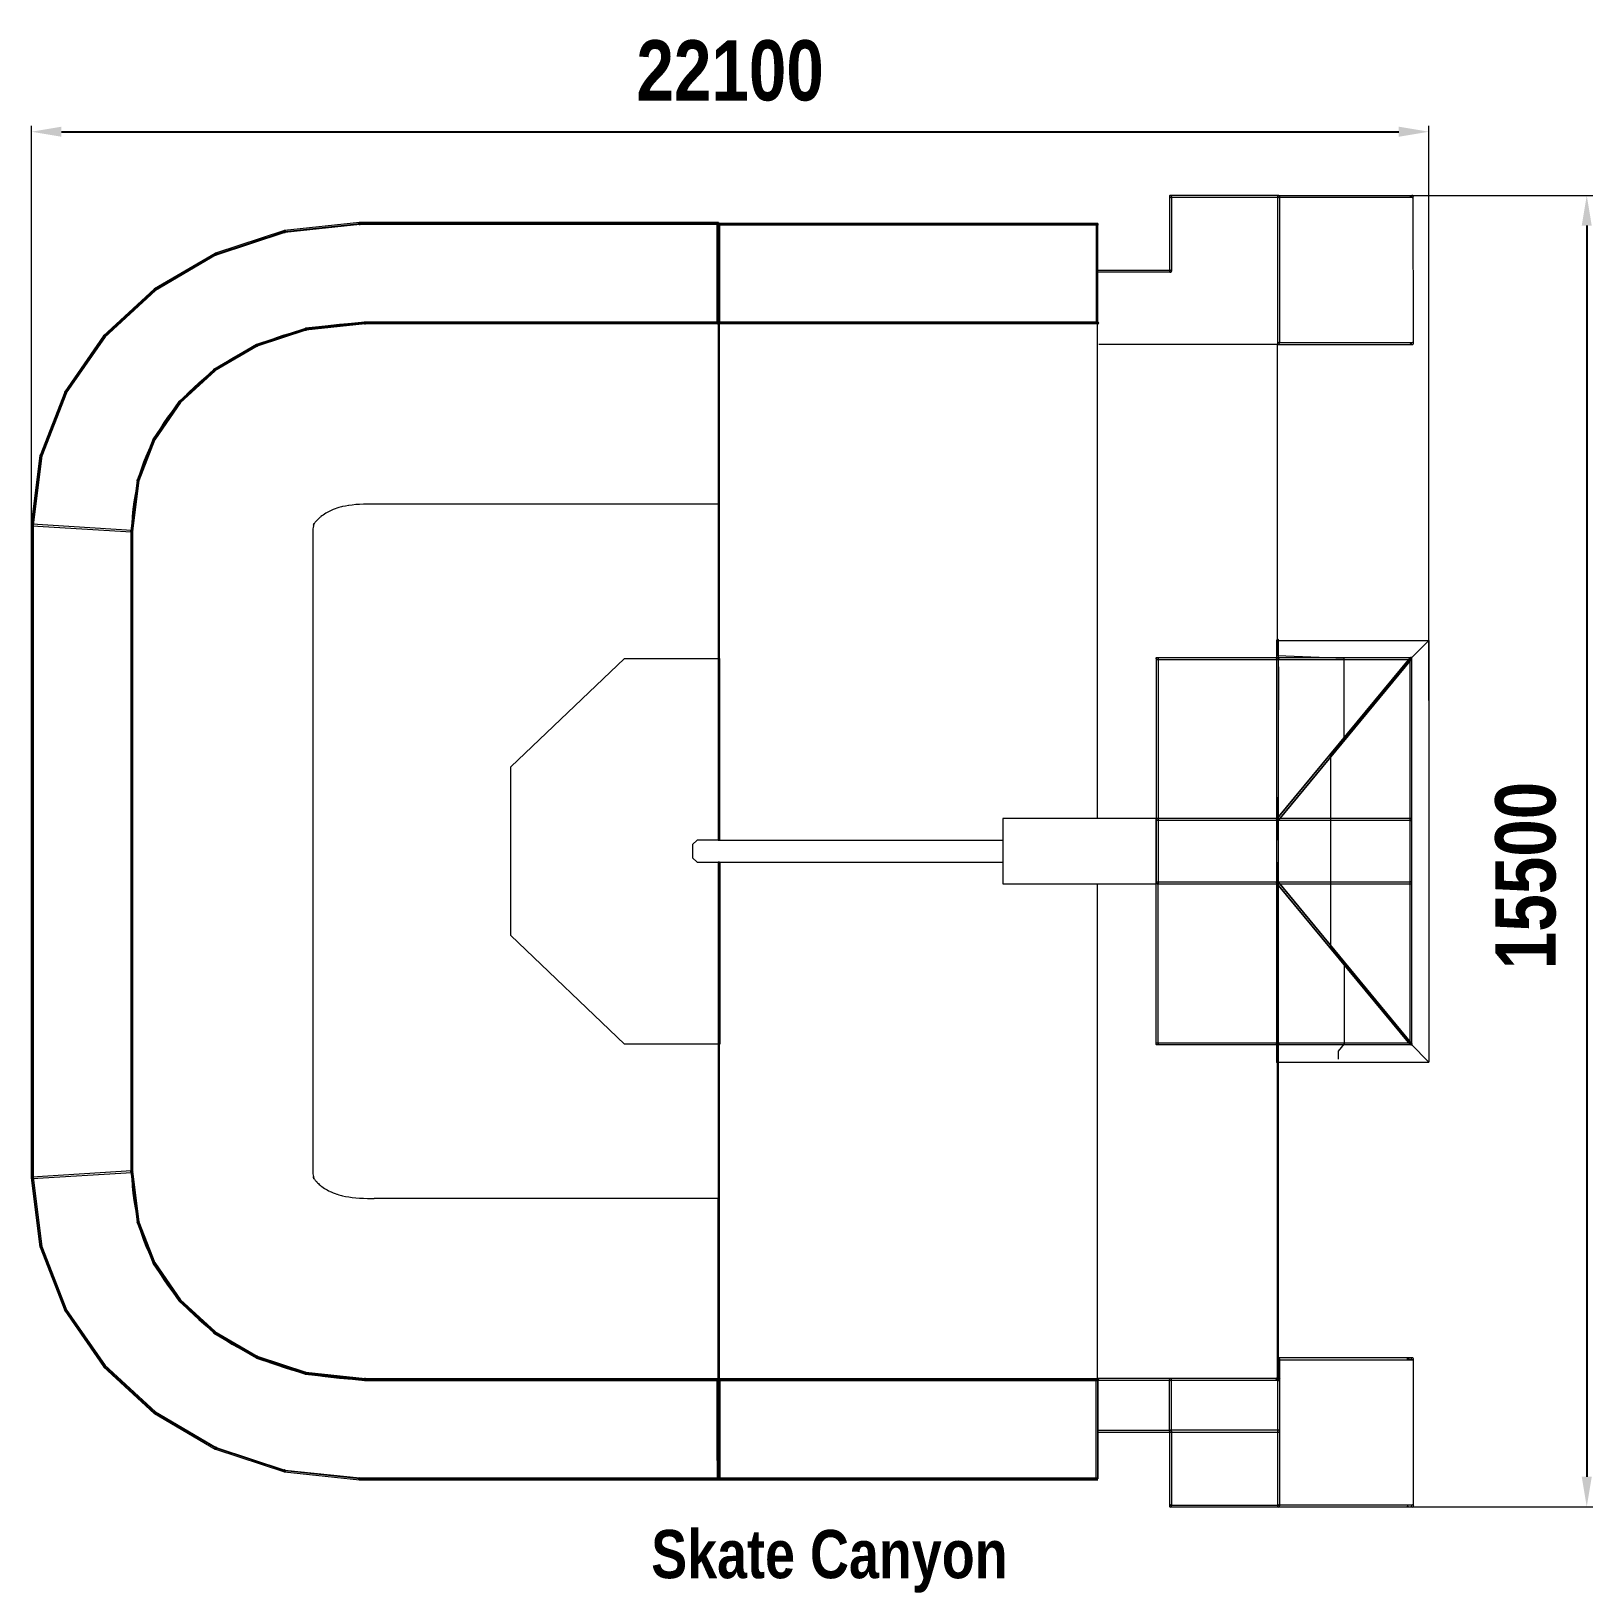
# Model space of a CAD drawing. Header units: millimetres. Extents: x 130486 to 156388, y -3333 to 22565.
import ezdxf

# ---------------------------------------------------------------- set-up
doc = ezdxf.new("R2010")
doc.units = ezdxf.units.MM
doc.layers.add('DiKom', color=7, linetype='Continuous')
doc.styles.add('style1', font='arialbd.ttf', dxfattribs={"width": 0.8})
doc.dimstyles.new('1-50', dxfattribs={"dimtxt": 600, "dimasz": 300, "dimexe": 100, "dimexo": 0, "dimgap": 300, "dimtad": 1, "dimtxsty": 'style1', "dimcen": 200, "dimclrd": 7, "dimclre": 7, "dimclrt": 7, "dimadec": 1, "dimazin": 2, "dimtfac": 1, "dimtmove": 0, "dimatfit": 2, "dimfxl": 1, "dimlwd": 25, "dimlwe": 18, "dimarcsym": 0})

msp = doc.modelspace()

# ---------------------------------------------------------------- texts
at = {"layer": 'DiKom', "insert": (140769.767, -2291.546), "char_height": 800, "width": 10879.02543, "attachment_point": 1, "style": 'style1'}
msp.add_mtext('Skate Canyon', dxfattribs=at)

# ---------------------------------------------------------------- blocks, each defined once
blk = doc.blocks.new('*D8')
at = {"layer": 'Defpoints', "color": 0, "transparency": 16777216}
for p in [(152926, 19841), (152926, -1909), (156288, -1909)]:
    blk.add_point(p, dxfattribs=at)
at = {"layer": 'DiKom', "color": 7, "lineweight": 18, "transparency": 16777216}
for p, q in [((152926, 19841), (156388, 19841)), ((152926, -1909), (156388, -1909))]:
    blk.add_line(p, q, dxfattribs=at)
at = {"layer": 'DiKom', "color": 7, "lineweight": 25, "transparency": 16777216}
blk.add_line((156288, 19341), (156288, -1409), dxfattribs=at)
at = {"layer": 'DiKom', "color": 7, "transparency": 16777216}
for points in [[(156205, 19341), (156371, 19341), (156288, 19841)], [(156205, -1409), (156371, -1409), (156288, -1909)]]:
    blk.add_solid(points, dxfattribs=at)
at = {"layer": 'DiKom', "color": 7, "transparency": 16777216, "insert": (155277, 8564), "char_height": 1000, "attachment_point": 5, "rotation": 90, "style": 'style1'}
blk.add_mtext('15500', dxfattribs=at)
blk = doc.blocks.new('*D9')
at = {"layer": 'Defpoints', "color": 0, "transparency": 16777216}
for p in [(153671, 20898), (153671, 11463), (130488, 10827)]:
    blk.add_point(p, dxfattribs=at)
at = {"layer": 'DiKom', "color": 7, "lineweight": 18, "transparency": 16777216}
for p, q in [((130488, 10827), (130488, 20998)), ((153671, 11463), (153671, 20998))]:
    blk.add_line(p, q, dxfattribs=at)
at = {"layer": 'DiKom', "color": 7, "lineweight": 25, "transparency": 16777216}
blk.add_line((130988, 20898), (153171, 20898), dxfattribs=at)
at = {"layer": 'DiKom', "color": 7, "transparency": 16777216}
for points in [[(130988, 20982), (130988, 20815), (130488, 20898)], [(153171, 20982), (153171, 20815), (153671, 20898)]]:
    blk.add_solid(points, dxfattribs=at)
at = {"layer": 'DiKom', "color": 7, "transparency": 16777216, "insert": (142079, 21909), "char_height": 1000, "attachment_point": 5, "style": 'style1'}
blk.add_mtext('22100', dxfattribs=at)

# ---------------------------------------------------------------- dimensions: what is measured, and where the dimension line sits
at = {"layer": 'DiKom'}
dim = msp.add_linear_dim(base=(153671.219, 20898.263), p1=(130487.517, 10826.502), p2=(153671.219, 11463.378), text='22100', dimstyle='1-50', override={"dimtxt": 1000, "dimasz": 500, "dimgap": 500}, dxfattribs=at)
dim.commit()
dim.dimension.update_dxf_attribs({"geometry": '*D9', "text_midpoint": (142079.368, 20898.263), "dimtype": 160})
dim = msp.add_linear_dim(base=(156288.07, -1909.205), p1=(152925.784, 19840.795), p2=(152925.784, -1909.205), angle=90, text='15500', dimstyle='1-50', override={"dimtxt": 1000, "dimasz": 500, "dimgap": 500}, dxfattribs=at)
dim.commit()
dim.dimension.update_dxf_attribs({"geometry": '*D8', "text_midpoint": (156288.07, 8564.383), "dimtype": 160})

# ---------------------------------------------------------------- linework, layer by layer
at = {"layer": 'DiKom', "color": 7, "linetype": 'Continuous', "lineweight": 15}
for points in [[(149391.424, 19810.379), (149391.425, 19810.38), (149397.642, 19816.599), (149397.643, 19816.6), (149399.919, 19825.094), (149397.643, 19833.587), (149397.642, 19833.587), (149391.425, 19839.806), (149391.424, 19839.806), (149382.929, 19842.083), (149374.436, 19839.806), (149374.434, 19839.806), (149368.216, 19833.587), (149368.216, 19833.587), (149365.94, 19825.094), (149368.216, 19816.6), (149368.216, 19816.599), (149374.434, 19810.38), (149374.436, 19810.379), (149382.929, 19808.104)], [(151182.616, 19810.379), (151182.618, 19810.38), (151188.835, 19816.599), (151188.836, 19816.6), (151191.112, 19825.094), (151188.836, 19833.587), (151188.835, 19833.587), (151182.618, 19839.806), (151182.616, 19839.806), (151174.122, 19842.083), (151165.63, 19839.806), (151165.628, 19839.806), (151159.41, 19833.587), (151159.41, 19833.587), (151157.133, 19825.094), (151159.41, 19816.6), (151159.41, 19816.599), (151165.628, 19810.38), (151165.63, 19810.379), (151174.122, 19808.104)], [(153403.357, 19810.378), (153403.359, 19810.379), (153409.576, 19816.596), (153409.578, 19816.599), (153411.853, 19825.091), (153409.578, 19833.585), (153409.576, 19833.587), (153403.359, 19839.804), (153403.357, 19839.804), (153394.863, 19842.08), (153386.372, 19839.804), (153386.369, 19839.804), (153380.152, 19833.587), (153380.151, 19833.585), (153377.875, 19825.091), (153380.151, 19816.599), (153380.152, 19816.596), (153386.369, 19810.379), (153386.372, 19810.378), (153394.863, 19808.102)], [(135934.122, -1445.138), (134690.435, -1313.119), (134689.66, -1313.036), (133547.529, -937.041), (133546.817, -936.807), (132538.967, -346.947), (132538.34, -346.579), (131697.498, 427.039), (131696.974, 427.522), (131055.859, 1354.792), (131055.459, 1355.37), (130646.538, 2406.842), (130503.044, 3551.099), (130502.954, 3551.813), (130502.969, 14379.02), (130646.463, 15523.276), (130646.553, 15523.99), (131055.473, 16575.462), (131696.591, 17502.733), (131696.991, 17503.312), (132537.835, 18276.931), (132538.357, 18277.413), (133546.209, 18867.273), (133546.836, 18867.641), (134688.967, 19243.633), (134689.679, 19243.868), (135934.144, 19375.97), (141879.037, 19375.97), (141879.037, 17726.976), (136021.347, 17726.973), (135038.819, 17622.646), (135038.204, 17622.581), (134228.874, 17356.077), (134228.366, 17355.911), (133524.592, 16943.939), (133524.152, 16943.682), (132948.527, 16413.984), (132522.4, 15797.601), (132522.132, 15797.217), (132257.538, 15116.931), (132257.372, 15116.506), (132152.021, 14276.482), (132151.958, 14275.958), (132151.943, 3654.87), (132257.289, 2814.857), (132257.357, 2814.333), (132521.966, 2134.015), (132522.13, 2133.591), (132948.625, 1516.799), (132948.893, 1516.414), (133524.138, 987.149), (134227.912, 575.178), (134228.352, 574.922), (135037.684, 308.417), (135038.19, 308.251), (136020.717, 203.924), (136021.33, 203.859), (141879.02, 203.854), (141879.018, -1445.14)], [(134704.985, 19236.5), (134704.985, 19251.242), (134693.466, 19260.427), (134693.458, 19260.433), (134679.095, 19257.152), (134679.087, 19257.151), (134672.695, 19243.875), (134672.69, 19243.868), (134679.082, 19230.593), (134679.087, 19230.585), (134693.454, 19227.307), (134693.461, 19227.306), (134704.98, 19236.494)], [(134697.052, 19258.581), (134689.679, 19260.557), (134682.306, 19258.581), (134681.1, 19258.017), (134675.53, 19252.448), (134674.966, 19251.242), (134672.99, 19243.868), (134674.966, 19236.495), (134675.53, 19235.288), (134681.1, 19229.719), (134682.306, 19229.155), (134689.679, 19227.179), (134697.052, 19229.155), (134698.258, 19229.719), (134703.828, 19235.288), (134704.394, 19236.495), (134706.371, 19243.868), (134704.394, 19251.242), (134703.828, 19252.448), (134698.258, 19258.017)], [(135949.452, 19368.602), (135949.45, 19383.344), (135937.933, 19392.53), (135937.924, 19392.535), (135923.56, 19389.256), (135923.553, 19389.253), (135917.16, 19375.98), (135917.155, 19375.97), (135923.548, 19362.695), (135923.553, 19362.687), (135937.919, 19359.409), (135937.926, 19359.408), (135949.445, 19368.596)], [(135941.52, 19390.685), (135934.144, 19392.66), (135926.771, 19390.685), (135925.566, 19390.12), (135919.995, 19384.55), (135919.432, 19383.344), (135917.455, 19375.97), (135919.432, 19368.598), (135919.995, 19367.391), (135925.566, 19361.821), (135926.771, 19361.257), (135934.144, 19359.281), (135941.52, 19361.257), (135942.725, 19361.821), (135948.293, 19367.391), (135948.859, 19368.598), (135950.836, 19375.97), (135948.859, 19383.344), (135948.293, 19384.55), (135942.725, 19390.12)], [(141886.411, 19390.685), (141879.037, 19392.66), (141871.664, 19390.685), (141870.459, 19390.12), (141864.888, 19384.55), (141864.325, 19383.344), (141862.348, 19375.97), (141864.325, 19368.598), (141864.888, 19367.391), (141870.459, 19361.821), (141871.664, 19361.257), (141879.037, 19359.281), (141886.411, 19361.257), (141887.619, 19361.821), (141893.186, 19367.391), (141893.752, 19368.598), (141895.726, 19375.97), (141893.752, 19383.344), (141893.186, 19384.55), (141887.619, 19390.12)], [(141863.729, 19368.599), (141863.729, 19383.341), (141863.737, 19383.347), (141875.255, 19392.535), (141875.265, 19392.534), (141889.631, 19389.256), (141889.634, 19389.246), (141896.026, 19375.97), (141896.024, 19375.963), (141889.631, 19362.687), (141889.622, 19362.685), (141875.258, 19359.406), (141875.251, 19359.412)], [(141879.045, 19375.285), (148175.859, 19375.267), (148175.859, 19348.426), (141879.045, 19348.439), (141879.045, 19348.577), (141879.045, 19375.485), (148175.859, 19375.468), (148175.859, 19348.223), (141879.045, 19348.241), (141879.045, 19348.36), (141879.045, 19348.509)], [(141907.775, 17727.65), (141907.777, 19375.746), (141907.528, 19375.995), (141906.787, 19376.467), (141905.945, 19376.768), (141905.03, 19376.873), (141883.041, 19376.873), (141882.126, 19376.768), (141881.285, 19376.467), (141880.543, 19375.995), (141880.294, 19375.746), (141880.291, 17727.65), (141880.54, 17727.401), (141881.282, 17726.928), (141882.124, 17726.627), (141883.039, 17726.523), (141905.027, 17726.523), (141905.942, 17726.627), (141906.784, 17726.928), (141907.526, 17727.401)], [(148175.859, 19373.949), (141881.458, 19373.965), (141881.455, 17726.523), (148175.858, 17726.504)], [(148175.823, 17727.631), (148175.825, 19375.73), (148175.576, 19375.979), (148174.833, 19376.451), (148173.993, 19376.751), (148173.076, 19376.857), (148151.089, 19376.857), (148150.174, 19376.751), (148149.332, 19376.451), (148148.591, 19375.979), (148148.342, 19375.73), (148148.339, 17727.631), (148148.588, 17727.383), (148149.331, 17726.912), (148150.172, 17726.609), (148151.087, 17726.504), (148173.075, 17726.504), (148173.99, 17726.609), (148174.832, 17726.912), (148175.574, 17727.383)], [(133562.142, 18860.269), (133562.142, 18875.012), (133550.623, 18884.199), (133550.616, 18884.204), (133536.25, 18880.926), (133536.242, 18880.924), (133529.85, 18867.649), (133529.847, 18867.641), (133536.24, 18854.366), (133536.242, 18854.358), (133550.606, 18851.079), (133550.616, 18851.077), (133562.135, 18860.263)], [(133554.21, 18882.355), (133546.836, 18884.33), (133539.463, 18882.355), (133538.258, 18881.791), (133532.687, 18876.22), (133532.121, 18875.014), (133530.145, 18867.641), (133532.121, 18860.268), (133532.687, 18859.061), (133538.258, 18853.491), (133539.463, 18852.927), (133546.836, 18850.951), (133554.21, 18852.927), (133555.415, 18853.491), (133560.985, 18859.061), (133561.549, 18860.268), (133563.525, 18867.641), (133561.549, 18875.014), (133560.985, 18876.22), (133555.415, 18881.791)], [(149391.424, 18568.786), (149391.426, 18568.786), (149397.643, 18575.005), (149397.644, 18575.006), (149399.919, 18583.5), (149397.644, 18591.993), (149397.643, 18591.994), (149391.426, 18598.213), (149391.424, 18598.214), (149382.93, 18600.489), (149374.437, 18598.214), (149374.434, 18598.213), (149368.218, 18591.994), (149368.218, 18591.993), (149365.941, 18583.5), (149368.218, 18575.006), (149368.218, 18575.005), (149374.434, 18568.786), (149374.437, 18568.786), (149382.93, 18566.509)], [(132553.666, 18270.043), (132553.666, 18284.787), (132542.147, 18293.973), (132542.139, 18293.978), (132527.773, 18290.699), (132527.766, 18290.697), (132521.373, 18277.422), (132521.371, 18277.413), (132527.763, 18264.139), (132527.768, 18264.13), (132542.132, 18260.852), (132542.139, 18260.85), (132553.661, 18270.037)], [(132545.731, 18292.127), (132538.357, 18294.102), (132530.984, 18292.127), (132529.779, 18291.563), (132524.211, 18285.993), (132523.645, 18284.787), (132521.668, 18277.413), (132523.645, 18270.04), (132524.211, 18268.834), (132529.779, 18263.264), (132530.984, 18262.7), (132538.357, 18260.724), (132545.731, 18262.7), (132546.936, 18263.264), (132552.509, 18268.834), (132553.073, 18270.04), (132555.047, 18277.413), (132553.073, 18284.787), (132552.509, 18285.993), (132546.936, 18291.563)], [(135045.578, 17637.295), (135038.204, 17639.27), (135030.831, 17637.295), (135029.625, 17636.731), (135024.058, 17631.16), (135023.491, 17629.954), (135021.515, 17622.581), (135023.491, 17615.208), (135024.058, 17614.001), (135029.625, 17608.431), (135030.831, 17607.867), (135038.204, 17605.892), (135045.578, 17607.867), (135046.783, 17608.431), (135052.353, 17614.001), (135052.917, 17615.208), (135054.893, 17622.581), (135052.917, 17629.954), (135052.353, 17631.16), (135046.783, 17636.731)], [(135022.896, 17615.209), (135022.896, 17629.952), (135022.906, 17629.958), (135034.422, 17639.144), (135034.432, 17639.142), (135048.798, 17635.864), (135048.801, 17635.855), (135055.196, 17622.581), (135055.191, 17622.572), (135048.796, 17609.297), (135048.789, 17609.295), (135034.422, 17606.017), (135034.417, 17606.022)], [(136028.72, 17741.687), (136021.347, 17743.662), (136013.974, 17741.687), (136012.768, 17741.122), (136007.198, 17735.553), (136006.632, 17734.346), (136004.655, 17726.973), (136006.632, 17719.6), (136007.198, 17718.393), (136012.768, 17712.824), (136013.974, 17712.259), (136021.347, 17710.284), (136028.72, 17712.259), (136029.926, 17712.824), (136035.496, 17718.393), (136036.062, 17719.6), (136038.036, 17726.973), (136036.062, 17734.346), (136035.496, 17735.553), (136029.926, 17741.122)], [(136006.039, 17719.602), (136006.039, 17734.346), (136006.046, 17734.351), (136017.568, 17743.537), (136017.575, 17743.535), (136031.939, 17740.256), (136031.944, 17740.248), (136038.336, 17726.973), (136038.331, 17726.965), (136031.939, 17713.689), (136031.931, 17713.687), (136017.568, 17710.409), (136017.558, 17710.415)], [(141894.345, 17719.604), (141894.345, 17734.347), (141882.827, 17743.534), (141882.819, 17743.54), (141868.455, 17740.261), (141868.446, 17740.259), (141862.053, 17726.985), (141862.048, 17726.976), (141868.441, 17713.702), (141868.446, 17713.693), (141882.809, 17710.414), (141882.817, 17710.412), (141894.338, 17719.599)], [(141886.411, 17741.69), (141879.037, 17743.665), (141871.664, 17741.69), (141870.459, 17741.126), (141864.888, 17735.556), (141864.325, 17734.35), (141862.348, 17726.976), (141864.325, 17719.604), (141864.888, 17718.397), (141870.459, 17712.827), (141871.664, 17712.263), (141879.037, 17710.287), (141886.411, 17712.263), (141887.616, 17712.827), (141893.186, 17718.397), (141893.752, 17719.604), (141895.726, 17726.976), (141893.752, 17734.35), (141893.186, 17735.556), (141887.616, 17741.126)], [(141905.076, 17726.385), (141905.059, 17726.387), (141883.071, 17726.387), (141883.053, 17726.385), (141883.044, 9148.833), (141883.063, 9148.83), (141905.049, 9148.83), (141905.066, 9148.833)], [(148192.943, 17726.376), (148190.667, 17734.871), (148184.448, 17741.09), (148175.954, 17743.365), (148167.459, 17741.089), (148161.24, 17734.87), (148158.965, 17726.376), (148161.24, 17717.882), (148167.459, 17711.663), (148175.954, 17709.386), (148184.448, 17711.662), (148190.667, 17717.882)], [(131712.294, 17495.94), (131712.294, 17510.683), (131700.778, 17519.869), (131700.768, 17519.874), (131686.404, 17516.596), (131686.397, 17516.594), (131680.004, 17503.32), (131679.999, 17503.312), (131686.392, 17490.038), (131686.397, 17490.029), (131700.761, 17486.75), (131700.768, 17486.748), (131712.289, 17495.934)], [(131704.364, 17518.025), (131696.991, 17520.001), (131689.615, 17518.025), (131688.41, 17517.461), (131682.839, 17511.891), (131682.276, 17510.684), (131680.302, 17503.312), (131682.276, 17495.938), (131682.839, 17494.732), (131688.41, 17489.162), (131689.615, 17488.598), (131696.991, 17486.623), (131704.364, 17488.598), (131705.57, 17489.162), (131711.138, 17494.732), (131711.704, 17495.938), (131713.68, 17503.312), (131711.704, 17510.684), (131711.138, 17511.891), (131705.57, 17517.461)], [(134235.742, 17370.624), (134228.366, 17372.6), (134220.993, 17370.624), (134219.788, 17370.06), (134214.22, 17364.49), (134213.654, 17363.283), (134211.677, 17355.911), (134213.654, 17348.537), (134214.22, 17347.331), (134219.788, 17341.761), (134220.993, 17341.197), (134228.366, 17339.222), (134235.742, 17341.197), (134236.947, 17341.761), (134242.518, 17347.331), (134243.081, 17348.537), (134245.058, 17355.911), (134243.081, 17363.283), (134242.518, 17364.49), (134236.947, 17370.06)], [(134213.061, 17348.54), (134213.061, 17363.283), (134213.068, 17363.288), (134224.589, 17372.475), (134224.597, 17372.473), (134238.96, 17369.194), (134238.965, 17369.185), (134245.358, 17355.911), (134245.353, 17355.902), (134238.96, 17342.628), (134238.951, 17342.626), (134224.587, 17339.347), (134224.58, 17339.353)], [(151182.618, 17369.65), (151182.621, 17369.651), (151188.838, 17375.869), (151188.839, 17375.87), (151191.114, 17384.364), (151188.839, 17392.858), (151188.838, 17392.859), (151182.621, 17399.076), (151182.618, 17399.077), (151174.125, 17401.353), (151165.632, 17399.077), (151165.629, 17399.076), (151159.412, 17392.859), (151159.411, 17392.858), (151157.136, 17384.364), (151159.411, 17375.87), (151159.412, 17375.869), (151165.629, 17369.651), (151165.632, 17369.65), (151174.125, 17367.375)], [(153403.359, 17369.648), (153403.362, 17369.649), (153409.578, 17375.867), (153409.578, 17375.869), (153411.855, 17384.362), (153409.578, 17392.855), (153409.578, 17392.857), (153403.362, 17399.075), (153403.359, 17399.076), (153394.866, 17401.35), (153386.372, 17399.076), (153386.37, 17399.075), (153380.153, 17392.857), (153380.152, 17392.855), (153377.877, 17384.362), (153380.152, 17375.869), (153380.153, 17375.867), (153386.37, 17369.649), (153386.372, 17369.648), (153394.866, 17367.373)], [(133531.526, 16958.395), (133524.152, 16960.371), (133516.779, 16958.395), (133515.574, 16957.831), (133510.006, 16952.261), (133509.44, 16951.055), (133507.463, 16943.682), (133509.44, 16936.308), (133510.006, 16935.102), (133515.574, 16929.532), (133516.779, 16928.968), (133524.152, 16926.993), (133531.526, 16928.968), (133532.731, 16929.532), (133538.302, 16935.102), (133538.865, 16936.308), (133540.841, 16943.682), (133538.865, 16951.055), (133538.302, 16952.261), (133532.731, 16957.831)], [(133508.844, 16936.308), (133508.844, 16951.052), (133508.852, 16951.058), (133520.371, 16960.246), (133520.38, 16960.244), (133534.747, 16956.965), (133534.749, 16956.956), (133541.144, 16943.682), (133541.139, 16943.673), (133534.747, 16930.399), (133534.739, 16930.397), (133520.375, 16927.117), (133520.366, 16927.122)], [(131070.781, 16568.089), (131070.781, 16582.833), (131059.26, 16592.02), (131059.255, 16592.026), (131044.889, 16588.746), (131044.879, 16588.744), (131038.487, 16575.47), (131038.484, 16575.462), (131044.877, 16562.187), (131044.879, 16562.179), (131059.245, 16558.899), (131059.255, 16558.898), (131070.776, 16568.084)], [(131062.847, 16590.176), (131055.473, 16592.151), (131048.1, 16590.176), (131046.894, 16589.611), (131041.324, 16584.041), (131040.761, 16582.834), (131038.784, 16575.462), (131040.761, 16568.089), (131041.324, 16566.882), (131046.894, 16561.312), (131048.1, 16560.748), (131055.473, 16558.773), (131062.847, 16560.748), (131064.052, 16561.312), (131069.622, 16566.882), (131070.186, 16568.089), (131072.162, 16575.462), (131070.186, 16582.834), (131069.622, 16584.041), (131064.052, 16589.611)], [(132955.903, 16428.698), (132948.527, 16430.673), (132941.154, 16428.698), (132939.948, 16428.133), (132934.38, 16422.564), (132933.814, 16421.357), (132931.838, 16413.984), (132933.814, 16406.611), (132934.38, 16405.404), (132939.948, 16399.834), (132941.154, 16399.27), (132948.527, 16397.295), (132955.903, 16399.27), (132957.108, 16399.834), (132962.679, 16405.404), (132963.242, 16406.611), (132965.219, 16413.984), (132963.242, 16421.357), (132962.679, 16422.564), (132957.108, 16428.133)], [(132933.222, 16406.613), (132933.222, 16421.356), (132933.229, 16421.361), (132944.748, 16430.548), (132944.755, 16430.546), (132959.121, 16427.267), (132959.126, 16427.259), (132965.519, 16413.984), (132965.514, 16413.976), (132959.121, 16400.701), (132959.111, 16400.699), (132944.748, 16397.421), (132944.74, 16397.426)], [(132529.505, 15811.93), (132522.132, 15813.905), (132514.759, 15811.93), (132513.553, 15811.366), (132507.985, 15805.796), (132507.419, 15804.59), (132505.443, 15797.217), (132507.419, 15789.844), (132507.985, 15788.637), (132513.553, 15783.067), (132514.759, 15782.503), (132522.132, 15780.528), (132529.505, 15782.503), (132530.711, 15783.067), (132536.281, 15788.637), (132536.845, 15789.844), (132538.821, 15797.217), (132536.845, 15804.59), (132536.281, 15805.796), (132530.711, 15811.366)], [(132506.826, 15789.846), (132506.826, 15804.589), (132506.834, 15804.594), (132518.353, 15813.781), (132518.36, 15813.779), (132532.726, 15810.5), (132532.731, 15810.491), (132539.124, 15797.217), (132539.119, 15797.208), (132532.726, 15783.935), (132532.716, 15783.933), (132518.353, 15780.654), (132518.345, 15780.66)], [(130661.861, 15516.619), (130661.856, 15531.353), (130661.856, 15531.362), (130650.34, 15540.549), (130650.33, 15540.554), (130635.966, 15537.275), (130635.959, 15537.273), (130629.566, 15523.999), (130629.561, 15523.99), (130635.956, 15510.716), (130635.959, 15510.707), (130650.325, 15507.429), (130650.335, 15507.427), (130661.851, 15516.614)], [(130653.924, 15538.703), (130646.553, 15540.679), (130639.177, 15538.703), (130637.972, 15538.139), (130632.401, 15532.569), (130631.835, 15531.363), (130629.861, 15523.99), (130631.835, 15516.617), (130632.401, 15515.41), (130637.972, 15509.84), (130639.177, 15509.276), (130646.553, 15507.301), (130653.924, 15509.276), (130655.132, 15509.84), (130660.699, 15515.41), (130661.266, 15516.617), (130663.242, 15523.99), (130661.266, 15531.363), (130660.699, 15532.569), (130655.132, 15538.139)], [(132264.745, 15131.22), (132257.372, 15133.195), (132249.998, 15131.22), (132248.793, 15130.655), (132243.225, 15125.086), (132242.659, 15123.879), (132240.683, 15116.506), (132242.659, 15109.133), (132243.225, 15107.926), (132248.793, 15102.357), (132249.998, 15101.792), (132257.372, 15099.817), (132264.745, 15101.792), (132265.95, 15102.357), (132271.521, 15107.926), (132272.084, 15109.133), (132274.061, 15116.506), (132272.084, 15123.879), (132271.521, 15125.086), (132265.95, 15130.655)], [(132242.064, 15109.135), (132242.064, 15123.877), (132242.073, 15123.883), (132253.59, 15133.069), (132253.6, 15133.067), (132267.966, 15129.789), (132267.968, 15129.781), (132274.363, 15116.506), (132274.358, 15116.498), (132267.966, 15103.223), (132267.956, 15103.221), (132253.59, 15099.943), (132253.585, 15099.948)], [(130518.277, 14371.647), (130518.277, 14386.391), (130506.755, 14395.578), (130506.748, 14395.584), (130492.382, 14392.306), (130492.374, 14392.303), (130485.982, 14379.028), (130485.977, 14379.02), (130492.37, 14365.744), (130492.374, 14365.736), (130506.738, 14362.457), (130506.746, 14362.455), (130518.267, 14371.641)], [(130510.34, 14393.733), (130502.969, 14395.708), (130495.593, 14393.733), (130494.387, 14393.168), (130488.817, 14387.599), (130488.251, 14386.393), (130486.277, 14379.02), (130488.251, 14371.646), (130488.817, 14370.44), (130494.387, 14364.87), (130495.593, 14364.306), (130502.969, 14362.33), (130510.34, 14364.306), (130511.547, 14364.87), (130517.115, 14370.44), (130517.681, 14371.646), (130519.658, 14379.02), (130517.681, 14386.393), (130517.115, 14387.599), (130511.547, 14393.168)], [(132159.331, 14290.671), (132151.958, 14292.646), (132144.582, 14290.671), (132143.376, 14290.106), (132137.806, 14284.537), (132137.242, 14283.331), (132135.268, 14275.958), (132137.242, 14268.584), (132137.806, 14267.378), (132143.376, 14261.808), (132144.582, 14261.244), (132151.958, 14259.268), (132159.331, 14261.244), (132160.536, 14261.808), (132166.104, 14267.378), (132166.67, 14268.584), (132168.647, 14275.958), (132166.67, 14283.331), (132166.104, 14284.537), (132160.536, 14290.106)], [(132136.649, 14268.585), (132136.649, 14283.329), (132136.654, 14283.334), (132148.176, 14292.522), (132148.185, 14292.519), (132162.549, 14289.241), (132162.552, 14289.233), (132168.944, 14275.958), (132168.942, 14275.95), (132162.552, 14262.674), (132162.542, 14262.672), (132148.176, 14259.393), (132148.168, 14259.399)], [(149145.482, 12162.317), (149147.759, 12170.812), (149153.977, 12177.03), (149162.472, 12179.306), (149170.966, 12177.03), (149177.185, 12170.811), (149179.461, 12162.317), (149177.185, 12153.822), (149170.966, 12147.604), (149162.472, 12145.327), (149153.977, 12147.604), (149147.759, 12153.822)], [(151144.263, 12162.317), (151146.539, 12170.812), (151152.757, 12177.03), (151161.252, 12179.307), (151169.748, 12177.03), (151175.966, 12170.812), (151178.241, 12162.317), (151175.966, 12153.822), (151169.748, 12147.604), (151161.252, 12145.327), (151152.757, 12147.604), (151146.539, 12153.822)], [(153381.995, 12149.034), (153388.391, 12162.317), (153381.995, 12175.6), (153367.622, 12178.88), (153356.096, 12169.688), (153356.096, 12154.945), (153367.622, 12145.753)], [(146601.044, 8425.036), (149145.482, 8425.036), (149145.482, 9506.278), (146601.044, 9506.278)], [(149145.482, 9490.577), (149147.759, 9499.072), (149153.977, 9505.29), (149162.472, 9507.566), (149170.966, 9505.29), (149177.184, 9499.071), (149179.461, 9490.577), (149177.184, 9482.083), (149170.966, 9475.864), (149162.472, 9473.587), (149153.977, 9475.863), (149147.759, 9482.082)], [(151144.263, 9490.577), (151146.539, 9499.072), (151152.757, 9505.29), (151161.252, 9507.566), (151169.746, 9505.29), (151175.965, 9499.071), (151178.241, 9490.577), (151175.965, 9482.082), (151169.746, 9475.863), (151161.252, 9473.587), (151152.757, 9475.863), (151146.539, 9482.082)], [(153354.412, 9490.577), (153356.688, 9482.082), (153362.908, 9475.863), (153371.402, 9473.587), (153379.897, 9475.863), (153386.116, 9482.082), (153388.391, 9490.577), (153386.116, 9499.071), (153379.897, 9505.29), (153371.402, 9507.566), (153362.908, 9505.29), (153356.688, 9499.071)], [(141905.032, 205.223), (141905.049, 205.225), (141905.066, 8782.779), (141905.047, 8782.781), (141883.061, 8782.781), (141883.041, 8782.779), (141883.027, 205.225), (141883.046, 205.223)], [(153359.304, 5759.022), (151149.154, 8430.729)], [(153383.499, 5779.038), (151173.349, 8450.744)], [(151144.263, 5769.031), (151146.538, 5777.525), (151152.757, 5783.744), (151161.252, 5786.02), (151169.746, 5783.744), (151175.965, 5777.525), (151178.241, 5769.031), (151175.965, 5760.536), (151169.746, 5754.317), (151161.252, 5752.041), (151152.757, 5754.317), (151146.538, 5760.536)], [(153381.995, 5755.747), (153388.391, 5769.03), (153381.995, 5782.313), (153367.622, 5785.593), (153356.096, 5776.401), (153356.096, 5761.659), (153367.622, 5752.467)], [(132159.316, 3669.583), (132151.943, 3671.559), (132144.569, 3669.583), (132143.364, 3669.019), (132137.796, 3663.45), (132137.23, 3662.243), (132135.254, 3654.87), (132137.23, 3647.497), (132137.796, 3646.29), (132143.364, 3640.72), (132144.569, 3640.156), (132151.943, 3638.181), (132159.316, 3640.156), (132160.522, 3640.72), (132166.094, 3646.29), (132166.658, 3647.497), (132168.632, 3654.87), (132166.658, 3662.243), (132166.094, 3663.45), (132160.522, 3669.019)], [(132136.637, 3647.499), (132136.637, 3662.241), (132136.645, 3662.247), (132148.166, 3671.434), (132148.173, 3671.432), (132162.537, 3668.152), (132162.542, 3668.144), (132168.934, 3654.87), (132168.93, 3654.861), (132162.537, 3641.587), (132162.527, 3641.585), (132148.163, 3638.307), (132148.156, 3638.312)], [(130518.262, 3544.441), (130518.262, 3559.185), (130506.743, 3568.371), (130506.736, 3568.377), (130492.37, 3565.098), (130492.36, 3565.096), (130485.967, 3551.821), (130485.965, 3551.813), (130492.357, 3538.538), (130492.36, 3538.529), (130506.726, 3535.25), (130506.736, 3535.248), (130518.257, 3544.436)], [(130510.327, 3566.526), (130502.954, 3568.502), (130495.58, 3566.526), (130494.375, 3565.962), (130488.807, 3560.392), (130488.241, 3559.186), (130486.265, 3551.813), (130488.241, 3544.44), (130488.807, 3543.233), (130494.375, 3537.663), (130495.58, 3537.099), (130502.954, 3535.124), (130510.327, 3537.099), (130511.533, 3537.663), (130517.103, 3543.233), (130517.667, 3544.44), (130519.643, 3551.813), (130517.667, 3559.186), (130517.103, 3560.392), (130511.533, 3565.962)], [(132264.73, 2829.047), (132257.357, 2831.022), (132249.984, 2829.047), (132248.778, 2828.482), (132243.208, 2822.913), (132242.644, 2821.706), (132240.668, 2814.333), (132242.644, 2806.96), (132243.208, 2805.753), (132248.778, 2800.184), (132249.984, 2799.619), (132257.357, 2797.644), (132264.73, 2799.619), (132265.936, 2800.184), (132271.504, 2805.753), (132272.07, 2806.96), (132274.046, 2814.333), (132272.07, 2821.706), (132271.504, 2822.913), (132265.936, 2828.482)], [(132242.049, 2806.96), (132242.049, 2821.703), (132242.056, 2821.709), (132253.575, 2830.896), (132253.585, 2830.894), (132267.949, 2827.616), (132267.951, 2827.607), (132274.346, 2814.333), (132274.344, 2814.324), (132267.951, 2801.05), (132267.941, 2801.048), (132253.575, 2797.769), (132253.57, 2797.774)], [(130661.846, 2399.47), (130661.846, 2414.215), (130650.325, 2423.402), (130650.318, 2423.407), (130635.951, 2420.128), (130635.944, 2420.126), (130629.551, 2406.851), (130629.547, 2406.842), (130635.939, 2393.568), (130635.944, 2393.559), (130650.31, 2390.28), (130650.318, 2390.278), (130661.836, 2399.465)], [(130653.912, 2421.556), (130646.538, 2423.531), (130639.162, 2421.556), (130637.957, 2420.992), (130632.387, 2415.422), (130631.823, 2414.215), (130629.847, 2406.842), (130631.823, 2399.469), (130632.387, 2398.263), (130637.957, 2392.693), (130639.162, 2392.129), (130646.538, 2390.153), (130653.912, 2392.129), (130655.117, 2392.693), (130660.685, 2398.263), (130661.251, 2399.469), (130663.227, 2406.842), (130661.251, 2414.215), (130660.685, 2415.422), (130655.117, 2420.992)], [(132529.503, 2148.305), (132522.13, 2150.28), (132514.756, 2148.305), (132513.551, 2147.74), (132507.98, 2142.171), (132507.414, 2140.964), (132505.441, 2133.591), (132507.414, 2126.218), (132507.98, 2125.011), (132513.551, 2119.442), (132514.756, 2118.877), (132522.13, 2116.902), (132529.503, 2118.877), (132530.708, 2119.442), (132536.279, 2125.011), (132536.845, 2126.218), (132538.821, 2133.591), (132536.845, 2140.964), (132536.279, 2142.171), (132530.708, 2147.74)], [(132506.822, 2126.219), (132506.822, 2140.962), (132506.829, 2140.968), (132518.35, 2150.155), (132518.357, 2150.153), (132532.721, 2146.874), (132532.726, 2146.866), (132539.119, 2133.591), (132539.116, 2133.582), (132532.724, 2120.307), (132532.716, 2120.305), (132518.35, 2117.026), (132518.34, 2117.031)], [(131070.764, 1347.999), (131070.764, 1362.742), (131059.245, 1371.928), (131059.238, 1371.933), (131044.874, 1368.655), (131044.864, 1368.653), (131038.472, 1355.379), (131038.467, 1355.37), (131044.862, 1342.096), (131044.864, 1342.088), (131059.231, 1338.808), (131059.238, 1338.807), (131070.757, 1347.993)], [(131062.832, 1370.084), (131055.459, 1372.059), (131048.085, 1370.084), (131046.88, 1369.52), (131041.307, 1363.949), (131040.743, 1362.743), (131038.77, 1355.37), (131040.743, 1347.997), (131041.307, 1346.791), (131046.88, 1341.22), (131048.085, 1340.656), (131055.459, 1338.681), (131062.832, 1340.656), (131064.037, 1341.22), (131069.605, 1346.791), (131070.171, 1347.997), (131072.148, 1355.37), (131070.171, 1362.743), (131069.605, 1363.949), (131064.037, 1369.52)], [(132956.267, 1531.128), (132948.893, 1533.103), (132941.517, 1531.128), (132940.312, 1530.564), (132934.742, 1524.994), (132934.178, 1523.787), (132932.202, 1516.414), (132934.178, 1509.041), (132934.742, 1507.835), (132940.312, 1502.265), (132941.517, 1501.7), (132948.893, 1499.725), (132956.267, 1501.7), (132957.472, 1502.265), (132963.04, 1507.835), (132963.606, 1509.041), (132965.582, 1516.414), (132963.606, 1523.787), (132963.04, 1524.994), (132957.472, 1530.564)], [(132933.585, 1509.043), (132933.585, 1523.786), (132933.59, 1523.791), (132945.111, 1532.978), (132945.119, 1532.976), (132959.482, 1529.697), (132959.487, 1529.689), (132965.88, 1516.414), (132965.877, 1516.406), (132959.482, 1503.131), (132959.475, 1503.13), (132945.111, 1499.851), (132945.101, 1499.856)], [(133531.511, 1001.863), (133524.138, 1003.838), (133516.764, 1001.863), (133515.559, 1001.298), (133509.991, 995.729), (133509.425, 994.522), (133507.449, 987.149), (133509.425, 979.776), (133509.991, 978.569), (133515.559, 973), (133516.764, 972.435), (133524.138, 970.46), (133531.511, 972.435), (133532.717, 973), (133538.287, 978.569), (133538.85, 979.776), (133540.827, 987.149), (133538.85, 994.522), (133538.287, 995.729), (133532.717, 1001.298)], [(133508.83, 979.777), (133508.83, 994.52), (133508.84, 994.525), (133520.356, 1003.712), (133520.366, 1003.71), (133534.732, 1000.432), (133534.734, 1000.423), (133541.129, 987.149), (133541.125, 987.14), (133534.732, 973.866), (133534.722, 973.864), (133520.356, 970.585), (133520.351, 970.591)], [(134235.725, 589.635), (134228.352, 591.61), (134220.978, 589.635), (134219.773, 589.071), (134214.205, 583.501), (134213.639, 582.294), (134211.663, 574.922), (134213.639, 567.548), (134214.205, 566.342), (134219.773, 560.772), (134220.978, 560.208), (134228.352, 558.232), (134235.725, 560.208), (134236.93, 560.772), (134242.503, 566.342), (134243.067, 567.548), (134245.041, 574.922), (134243.067, 582.294), (134242.503, 583.501), (134236.93, 589.071)], [(134213.044, 567.551), (134213.044, 582.294), (134213.053, 582.299), (134224.572, 591.485), (134224.58, 591.484), (134238.946, 588.204), (134238.951, 588.196), (134245.343, 574.922), (134245.338, 574.913), (134238.946, 561.637), (134238.936, 561.636), (134224.57, 558.357), (134224.565, 558.362)], [(151182.626, 532.511), (151182.627, 532.512), (151188.845, 538.73), (151188.845, 538.731), (151191.121, 547.225), (151188.845, 555.719), (151188.845, 555.72), (151182.627, 561.938), (151182.626, 561.939), (151174.132, 564.215), (151165.638, 561.939), (151165.636, 561.938), (151159.418, 555.72), (151159.418, 555.719), (151157.142, 547.225), (151159.418, 538.731), (151159.418, 538.73), (151165.636, 532.512), (151165.638, 532.511), (151174.132, 530.236)], [(153403.365, 532.511), (153403.368, 532.513), (153409.586, 538.73), (153409.586, 538.732), (153411.861, 547.225), (153409.586, 555.718), (153409.586, 555.72), (153403.368, 561.937), (153403.365, 561.939), (153394.872, 564.214), (153386.38, 561.939), (153386.377, 561.937), (153380.159, 555.72), (153380.158, 555.718), (153377.883, 547.225), (153380.158, 538.732), (153380.159, 538.73), (153386.377, 532.513), (153386.38, 532.511), (153394.872, 530.236)], [(131712.279, 420.15), (131712.279, 434.893), (131700.761, 444.08), (131700.753, 444.085), (131686.39, 440.807), (131686.382, 440.805), (131679.987, 427.53), (131679.985, 427.522), (131686.377, 414.246), (131686.382, 414.238), (131700.746, 410.959), (131700.753, 410.957), (131712.275, 420.144)], [(131704.347, 442.235), (131696.974, 444.21), (131689.6, 442.235), (131688.395, 441.671), (131682.825, 436.101), (131682.259, 434.895), (131680.282, 427.522), (131682.259, 420.148), (131682.825, 418.942), (131688.395, 413.372), (131689.6, 412.808), (131696.974, 410.833), (131704.347, 412.808), (131705.553, 413.372), (131711.123, 418.942), (131711.689, 420.148), (131713.663, 427.522), (131711.689, 434.895), (131711.123, 436.101), (131705.553, 441.671)], [(135045.563, 322.965), (135038.19, 324.94), (135030.816, 322.965), (135029.611, 322.4), (135024.04, 316.831), (135023.477, 315.624), (135021.5, 308.251), (135023.477, 300.878), (135024.04, 299.671), (135029.611, 294.102), (135030.816, 293.537), (135038.19, 291.562), (135045.563, 293.537), (135046.768, 294.102), (135052.339, 299.671), (135052.902, 300.878), (135054.879, 308.251), (135052.902, 315.624), (135052.339, 316.831), (135046.768, 322.4)], [(135022.881, 300.88), (135022.881, 315.622), (135022.889, 315.628), (135034.408, 324.815), (135034.417, 324.813), (135048.784, 321.534), (135048.786, 321.526), (135055.179, 308.251), (135055.176, 308.242), (135048.781, 294.967), (135048.774, 294.965), (135034.408, 291.687), (135034.4, 291.692)], [(136028.703, 218.572), (136021.33, 220.547), (136013.956, 218.572), (136012.751, 218.008), (136007.181, 212.438), (136006.617, 211.232), (136004.641, 203.859), (136006.617, 196.485), (136007.181, 195.279), (136012.751, 189.709), (136013.956, 189.145), (136021.33, 187.17), (136028.703, 189.145), (136029.909, 189.709), (136035.479, 195.279), (136036.043, 196.485), (136038.019, 203.859), (136036.043, 211.232), (136035.479, 212.438), (136029.909, 218.008)], [(136006.022, 196.486), (136006.022, 211.23), (136006.029, 211.235), (136017.548, 220.423), (136017.558, 220.421), (136031.924, 217.142), (136031.926, 217.133), (136038.319, 203.859), (136038.317, 203.85), (136031.924, 190.576), (136031.914, 190.574), (136017.548, 187.294), (136017.543, 187.3)], [(141886.394, 218.568), (141879.02, 220.543), (141871.647, 218.568), (141870.442, 218.004), (141864.871, 212.434), (141864.308, 211.227), (141862.331, 203.854), (141864.308, 196.481), (141864.871, 195.275), (141870.442, 189.705), (141871.647, 189.141), (141879.02, 187.165), (141886.394, 189.141), (141887.599, 189.705), (141893.169, 195.275), (141893.735, 196.481), (141895.709, 203.854), (141893.735, 211.227), (141893.169, 212.434), (141887.599, 218.004)], [(141863.715, 196.484), (141863.715, 211.227), (141863.722, 211.232), (141875.241, 220.418), (141875.251, 220.416), (141889.614, 217.137), (141889.617, 217.128), (141896.009, 203.854), (141896.007, 203.845), (141889.612, 190.571), (141889.602, 190.569), (141875.241, 187.292), (141875.234, 187.297)], [(141907.748, -1444.135), (141907.497, -1444.384), (141906.755, -1444.857), (141905.913, -1445.158), (141904.998, -1445.262), (141883.012, -1445.262), (141882.095, -1445.158), (141881.255, -1444.857), (141880.511, -1444.384), (141880.262, -1444.135), (141880.265, 203.96), (141880.513, 204.21), (141881.255, 204.682), (141882.097, 204.982), (141883.012, 205.088), (141905, 205.088), (141905.915, 204.982), (141906.757, 204.682), (141907.499, 204.21), (141907.748, 203.96)], [(148175.832, 205.08), (141881.431, 205.088), (141881.426, -1442.357), (148175.829, -1442.364)], [(148175.793, -1444.145), (148175.544, -1444.394), (148174.803, -1444.865), (148173.961, -1445.167), (148173.046, -1445.272), (148151.06, -1445.272), (148150.142, -1445.167), (148149.302, -1444.865), (148148.559, -1444.394), (148148.31, -1444.145), (148148.315, 203.953), (148148.563, 204.202), (148149.306, 204.674), (148150.146, 204.976), (148151.062, 205.081), (148173.048, 205.08), (148173.965, 204.975), (148174.806, 204.673), (148175.548, 204.202), (148175.797, 203.953)], [(148192.951, 205.214), (148190.674, 213.708), (148184.455, 219.928), (148175.962, 222.203), (148167.466, 219.928), (148161.248, 213.708), (148158.971, 205.214), (148161.248, 196.719), (148167.466, 190.5), (148175.962, 188.224), (148184.455, 190.5), (148190.674, 196.719)], [(151155.949, 193.584), (151159.776, 195.374), (151163.936, 199.534), (151165.25, 202.883), (151166.7, 208.297), (151165.25, 213.711), (151163.936, 217.061), (151159.776, 221.22), (151155.949, 223.011), (151150.536, 224.462), (151145.122, 223.011), (151141.296, 221.22), (151137.136, 217.061), (151135.822, 213.711), (151134.371, 208.297), (151135.822, 202.883), (151137.136, 199.534), (151141.296, 195.374), (151145.122, 193.584), (151150.536, 192.133)], [(151157.091, 192.742), (151159.873, 194.044), (151164.595, 198.766), (151165.55, 201.201), (151167.226, 207.456), (151165.55, 213.711), (151164.595, 216.146), (151159.873, 220.868), (151157.091, 222.17), (151150.836, 223.845), (151144.581, 222.17), (151141.8, 220.868), (151137.077, 216.146), (151136.123, 213.711), (151134.447, 207.456), (151136.123, 201.201), (151137.077, 198.766), (151141.8, 194.044), (151144.581, 192.742), (151150.836, 191.066)], [(151154.928, 194.499), (151159.892, 196.822), (151163.439, 200.37), (151165.144, 204.715), (151166.349, 209.213), (151165.144, 213.711), (151163.439, 218.056), (151159.892, 221.604), (151154.928, 223.927), (151150.43, 225.132), (151145.932, 223.927), (151140.969, 221.604), (151137.421, 218.056), (151135.716, 213.711), (151134.51, 209.213), (151135.716, 204.715), (151137.421, 200.37), (151140.969, 196.822), (151145.932, 194.499), (151150.43, 193.295)], [(151158.306, 192), (151160.166, 192.871), (151165.384, 198.088), (151166.022, 199.716), (151167.897, 206.714), (151166.022, 213.711), (151165.384, 215.339), (151160.166, 220.557), (151158.306, 221.427), (151151.309, 223.302), (151144.312, 221.427), (151142.451, 220.557), (151137.233, 215.339), (151136.595, 213.711), (151134.72, 206.714), (151136.595, 199.716), (151137.233, 198.088), (151142.451, 192.871), (151144.312, 192), (151151.309, 190.125)], [(151159.544, 191.381), (151160.635, 191.891), (151166.267, 197.523), (151166.642, 198.478), (151168.681, 206.094), (151166.642, 213.711), (151166.267, 214.666), (151160.635, 220.298), (151159.544, 220.808), (151151.928, 222.849), (151144.312, 220.808), (151143.221, 220.298), (151137.588, 214.666), (151137.214, 213.711), (151135.174, 206.094), (151137.214, 198.478), (151137.588, 197.523), (151143.221, 191.891), (151144.312, 191.381), (151151.928, 189.34)], [(151160.759, 190.908), (151161.263, 191.144), (151167.21, 197.092), (151167.383, 197.533), (151169.551, 205.622), (151167.383, 213.711), (151167.21, 214.152), (151161.263, 220.1), (151160.759, 220.336), (151152.671, 222.503), (151144.582, 220.336), (151144.077, 220.1), (151138.13, 214.152), (151137.957, 213.711), (151135.789, 205.622), (151137.957, 197.533), (151138.13, 197.092), (151144.077, 191.144), (151144.582, 190.908), (151152.671, 188.741)], [(151161.901, 190.607), (151162.031, 190.668), (151168.18, 196.817), (151168.225, 196.932), (151170.472, 205.321), (151168.225, 213.71), (151168.18, 213.825), (151162.031, 219.974), (151161.901, 220.035), (151153.511, 222.283), (151145.122, 220.035), (151144.991, 219.974), (151138.842, 213.825), (151138.797, 213.71), (151136.55, 205.321), (151138.797, 196.932), (151138.842, 196.817), (151144.991, 190.668), (151145.122, 190.607), (151153.511, 188.359)], [(151171.417, 205.215), (151169.141, 196.721), (151162.922, 190.502), (151154.427, 188.226), (151145.933, 190.502), (151139.714, 196.721), (151137.438, 205.215), (151139.714, 213.71), (151145.933, 219.929), (151154.427, 222.205), (151162.922, 219.929), (151169.141, 213.711)], [(151182.626, 190.5), (151182.627, 190.501), (151188.845, 196.719), (151188.845, 196.72), (151191.121, 205.214), (151188.845, 213.708), (151188.845, 213.709), (151182.627, 219.927), (151182.626, 219.928), (151174.132, 222.204), (151165.638, 219.928), (151165.636, 219.927), (151159.418, 213.709), (151159.418, 213.708), (151157.142, 205.214), (151159.418, 196.72), (151159.418, 196.719), (151165.636, 190.501), (151165.638, 190.5), (151174.132, 188.224)], [(151193.404, 205.215), (151191.127, 196.721), (151184.908, 190.502), (151176.414, 188.226), (151167.919, 190.502), (151161.701, 196.721), (151159.424, 205.215), (151161.701, 213.71), (151167.919, 219.929), (151176.414, 222.205), (151184.908, 219.929), (151191.127, 213.711)], [(151185.719, 190.607), (151185.85, 190.668), (151191.999, 196.817), (151192.044, 196.932), (151194.291, 205.321), (151192.044, 213.71), (151191.999, 213.825), (151185.85, 219.974), (151185.719, 220.035), (151177.33, 222.283), (151168.94, 220.035), (151168.81, 219.974), (151162.661, 213.825), (151162.616, 213.71), (151160.369, 205.321), (151162.616, 196.932), (151162.661, 196.817), (151168.81, 190.668), (151168.94, 190.607), (151177.33, 188.359)], [(151186.26, 190.908), (151186.764, 191.144), (151192.712, 197.092), (151192.885, 197.533), (151195.052, 205.622), (151192.885, 213.711), (151192.712, 214.152), (151186.764, 220.1), (151186.26, 220.336), (151178.172, 222.503), (151170.083, 220.336), (151169.578, 220.1), (151163.631, 214.152), (151163.458, 213.711), (151161.291, 205.622), (151163.458, 197.533), (151163.631, 197.092), (151169.578, 191.144), (151170.083, 190.908), (151178.172, 188.741)], [(151186.529, 191.381), (151187.62, 191.891), (151193.253, 197.523), (151193.627, 198.478), (151195.667, 206.094), (151193.627, 213.711), (151193.253, 214.666), (151187.62, 220.298), (151186.529, 220.808), (151178.913, 222.849), (151171.297, 220.808), (151170.206, 220.298), (151164.574, 214.666), (151164.199, 213.711), (151162.16, 206.094), (151164.199, 198.478), (151164.574, 197.523), (151170.206, 191.891), (151171.297, 191.381), (151178.913, 189.34)], [(151186.529, 192), (151188.39, 192.871), (151193.608, 198.088), (151194.247, 199.716), (151196.121, 206.714), (151194.247, 213.711), (151193.608, 215.339), (151188.39, 220.557), (151186.529, 221.427), (151179.533, 223.302), (151172.535, 221.427), (151170.675, 220.557), (151165.458, 215.339), (151164.819, 213.711), (151162.944, 206.714), (151164.819, 199.716), (151165.458, 198.088), (151170.675, 192.871), (151172.535, 192), (151179.533, 190.125)], [(151186.26, 192.742), (151189.041, 194.044), (151193.764, 198.766), (151194.719, 201.201), (151196.394, 207.456), (151194.719, 213.711), (151193.764, 216.146), (151189.041, 220.868), (151186.26, 222.17), (151180.005, 223.845), (151173.75, 222.17), (151170.969, 220.868), (151166.246, 216.146), (151165.291, 213.711), (151163.616, 207.456), (151165.291, 201.201), (151166.246, 198.766), (151170.969, 194.044), (151173.75, 192.742), (151180.005, 191.066)], [(151185.719, 193.584), (151189.545, 195.374), (151193.705, 199.534), (151195.019, 202.883), (151196.47, 208.297), (151195.019, 213.711), (151193.705, 217.061), (151189.545, 221.22), (151185.719, 223.011), (151180.305, 224.462), (151174.892, 223.011), (151171.065, 221.22), (151166.905, 217.061), (151165.593, 213.711), (151164.142, 208.297), (151165.593, 202.883), (151166.905, 199.534), (151171.065, 195.374), (151174.892, 193.584), (151180.305, 192.133)], [(151184.909, 194.499), (151189.873, 196.822), (151193.421, 200.37), (151195.125, 204.715), (151196.331, 209.213), (151195.125, 213.711), (151193.421, 218.056), (151189.873, 221.604), (151184.909, 223.927), (151180.411, 225.132), (151175.913, 223.927), (151170.951, 221.604), (151167.403, 218.056), (151165.697, 213.711), (151164.492, 209.213), (151165.697, 204.715), (151167.403, 200.37), (151170.951, 196.822), (151175.913, 194.499), (151180.411, 193.295)], [(132553.646, -353.95), (132553.646, -339.207), (132542.13, -330.021), (132542.12, -330.015), (132527.756, -333.294), (132527.749, -333.296), (132521.356, -346.571), (132521.351, -346.579), (132527.744, -359.854), (132527.749, -359.862), (132542.113, -363.141), (132542.12, -363.143), (132553.641, -353.955)], [(132545.714, -331.866), (132538.34, -329.89), (132530.967, -331.866), (132529.762, -332.43), (132524.191, -338), (132523.625, -339.206), (132521.651, -346.579), (132523.625, -353.953), (132524.191, -355.159), (132529.762, -360.729), (132530.967, -361.293), (132538.34, -363.268), (132545.714, -361.293), (132546.919, -360.729), (132552.489, -355.159), (132553.056, -353.953), (132555.032, -346.579), (132553.056, -339.206), (132552.489, -338), (132546.919, -332.43)], [(151182.626, -666.624), (151182.627, -666.624), (151188.845, -660.404), (151188.845, -660.403), (151191.121, -651.911), (151188.845, -643.417), (151188.845, -643.415), (151182.627, -637.196), (151182.626, -637.196), (151174.132, -634.921), (151165.638, -637.196), (151165.636, -637.196), (151159.418, -643.415), (151159.418, -643.417), (151157.142, -651.911), (151159.418, -660.403), (151159.418, -660.404), (151165.636, -666.624), (151165.638, -666.624), (151174.132, -668.9)], [(133562.125, -944.178), (133562.122, -929.435), (133550.606, -920.25), (133550.596, -920.243), (133536.232, -923.521), (133536.225, -923.524), (133529.833, -936.798), (133529.828, -936.807), (133536.22, -950.081), (133536.225, -950.09), (133550.591, -953.368), (133550.599, -953.37), (133562.118, -944.184)], [(133554.19, -922.093), (133546.817, -920.118), (133539.443, -922.093), (133538.238, -922.658), (133532.668, -928.228), (133532.104, -929.433), (133530.128, -936.807), (133532.104, -944.18), (133532.668, -945.386), (133538.238, -950.956), (133539.443, -951.521), (133546.817, -953.497), (133554.19, -951.521), (133555.396, -950.956), (133560.966, -945.386), (133561.532, -944.18), (133563.508, -936.807), (133561.532, -929.433), (133560.966, -928.228), (133555.396, -922.658)], [(134704.97, -1320.407), (134704.968, -1305.663), (134693.449, -1296.479), (134693.439, -1296.471), (134679.075, -1299.751), (134679.068, -1299.753), (134672.675, -1313.026), (134672.67, -1313.036), (134679.063, -1326.312), (134679.068, -1326.319), (134693.434, -1329.598), (134693.441, -1329.601), (134704.96, -1320.414)], [(134697.033, -1298.323), (134689.66, -1296.347), (134682.286, -1298.323), (134681.081, -1298.887), (134675.51, -1304.457), (134674.944, -1305.663), (134672.97, -1313.036), (134674.944, -1320.409), (134675.51, -1321.615), (134681.081, -1327.185), (134682.286, -1327.749), (134689.66, -1329.725), (134697.033, -1327.749), (134698.238, -1327.185), (134703.809, -1321.615), (134704.375, -1320.409), (134706.351, -1313.036), (134704.375, -1305.663), (134703.809, -1304.457), (134698.238, -1298.887)], [(135949.43, -1452.511), (135949.43, -1437.769), (135937.912, -1428.583), (135937.904, -1428.576), (135923.54, -1431.853), (135923.533, -1431.855), (135917.138, -1445.131), (135917.136, -1445.138), (135923.528, -1458.411), (135923.533, -1458.421), (135937.894, -1461.698), (135937.904, -1461.7), (135949.421, -1452.516)], [(135941.496, -1430.425), (135934.122, -1428.449), (135926.749, -1430.425), (135925.544, -1430.989), (135919.976, -1436.559), (135919.41, -1437.765), (135917.433, -1445.138), (135919.41, -1452.511), (135919.976, -1453.717), (135925.544, -1459.287), (135926.749, -1459.853), (135934.122, -1461.829), (135941.496, -1459.853), (135942.701, -1459.287), (135948.274, -1453.717), (135948.837, -1452.511), (135950.811, -1445.138), (135948.837, -1437.765), (135948.274, -1436.559), (135942.701, -1430.989)], [(141894.326, -1452.511), (141894.326, -1437.767), (141882.805, -1428.581), (141882.797, -1428.576), (141868.433, -1431.855), (141868.424, -1431.858), (141862.031, -1445.131), (141862.026, -1445.14), (141868.421, -1458.414), (141868.424, -1458.423), (141882.79, -1461.7), (141882.8, -1461.703), (141894.319, -1452.516)], [(141886.389, -1430.425), (141879.018, -1428.449), (141871.644, -1430.425), (141870.437, -1430.991), (141864.869, -1436.559), (141864.303, -1437.765), (141862.326, -1445.14), (141864.303, -1452.514), (141864.869, -1453.719), (141870.437, -1459.287), (141871.644, -1459.853), (141879.018, -1461.829), (141886.389, -1459.853), (141887.597, -1459.287), (141893.167, -1453.719), (141893.731, -1452.514), (141895.707, -1445.14), (141893.731, -1437.765), (141893.167, -1436.559), (141887.597, -1430.991)], [(149397.652, -1902), (149397.652, -1901.998), (149399.928, -1893.505), (149397.652, -1885.011), (149397.652, -1885.011), (149391.432, -1878.792), (149382.938, -1876.515), (149374.443, -1878.792), (149368.225, -1885.011), (149368.225, -1885.011), (149365.948, -1893.505), (149368.225, -1901.998), (149368.225, -1902), (149374.443, -1908.22), (149382.938, -1910.494), (149391.432, -1908.22)], [(151182.626, -1908.22), (151182.627, -1908.217), (151188.845, -1902), (151188.845, -1901.998), (151191.121, -1893.505), (151188.845, -1885.011), (151188.845, -1885.011), (151182.627, -1878.792), (151182.626, -1878.792), (151174.132, -1876.515), (151165.638, -1878.792), (151165.636, -1878.792), (151159.418, -1885.011), (151159.418, -1885.011), (151157.142, -1893.505), (151159.418, -1901.998), (151159.418, -1902), (151165.636, -1908.217), (151165.638, -1908.22), (151174.132, -1910.494)]]:
    msp.add_lwpolyline(points, close=True, dxfattribs=at)
for points in [[(149365.94, 19825.094), (149365.941, 18583.5)], [(151174.122, 19840.795), (149382.929, 19840.795)], [(153394.863, 19809.391), (149382.929, 19809.392)], [(149398.237, 19825.091), (149398.238, 18583.496)], [(151157.135, 19825.094), (151157.136, 17384.364)], [(151174.122, 19840.795), (153394.863, 19840.795)], [(151189.431, 19825.094), (151189.433, 17400.065)], [(153394.863, 19809.392), (153388.556, 19808.669), (153387.341, 19808.53), (153364.396, 19817.72), (153364.396, 19832.465), (153385.967, 19841.104), (153387.341, 19841.656), (153394.863, 19840.792)], [(153411.855, 17384.362), (153411.236, 19827.394)], [(134684.85, 19258.539), (133542.008, 18882.311)], [(134694.508, 19229.197), (133551.665, 18852.969)], [(135932.514, 19391.329), (134688.049, 19259.227)], [(135935.774, 19360.613), (134691.309, 19228.51)], [(141879.037, 19391.416), (135934.144, 19391.416)], [(141879.037, 19360.525), (135934.144, 19360.525)], [(141863.08, 17726.976), (141863.08, 19375.97)], [(141894.994, 17726.976), (141894.994, 19375.97)], [(133539.036, 18880.97), (132530.557, 18290.742)], [(133554.637, 18854.312), (132546.16, 18264.085)], [(148160.646, 17726.379), (148160.646, 18583.504)], [(149382.93, 18567.797), (148175.953, 18567.797)], [(149382.93, 18599.201), (148175.954, 18599.202)], [(132527.9, 18288.78), (131686.533, 17514.678)], [(132548.817, 18266.049), (131707.448, 17491.947)], [(133101.041, 16577.909), (133181.002, 16656.225), (133181.095, 16656.309), (133263.459, 16732.132), (133263.555, 16732.214), (133348.212, 16805.422), (133348.31, 16805.501), (133435.149, 16875.976), (133435.247, 16876.052), (133524.152, 16943.682), (133524.26, 16943.757), (133619.114, 17011.443), (133619.224, 17011.515), (133716.15, 17076.447), (133716.262, 17076.516), (133815.147, 17138.573), (133815.259, 17138.639), (133915.979, 17197.706), (133916.096, 17197.769), (134018.538, 17253.72), (134018.655, 17253.779), (134122.708, 17306.495), (134122.825, 17306.551), (134228.369, 17355.911), (134340.276, 17404.273), (134340.402, 17404.324), (134453.644, 17449.556), (134453.771, 17449.603), (134568.349, 17491.55), (134568.481, 17491.593), (134684.28, 17530.056), (134684.409, 17530.095), (134801.308, 17564.865), (134801.439, 17564.9), (134919.324, 17595.775), (134919.458, 17595.805), (135038.204, 17622.581), (135038.36, 17622.611), (135176.987, 17649.13), (135177.143, 17649.155), (135316.604, 17671.605), (135316.76, 17671.626), (135456.887, 17690.123), (135457.045, 17690.14), (135597.67, 17704.804), (135597.829, 17704.816), (135738.787, 17715.761), (135738.944, 17715.769), (135880.068, 17723.112), (135880.227, 17723.116), (136021.347, 17726.973), (141879.037, 17726.976), (141879.037, 17713.118), (141879.037, 17711.627), (141879.069, 14723.532), (136062.169, 14723.526), (135999.261, 14721.804), (135933.695, 14718.403), (135870.221, 14713.488), (135869.062, 14713.368), (135809.748, 14707.197), (135751.89, 14699.566), (135750.848, 14699.398), (135697.548, 14690.812), (135650.392, 14681.777), (135650.004, 14681.689), (135630.192, 14677.211), (135610.719, 14672.119), (135610.248, 14671.979), (135586.161, 14664.827), (135585.614, 14664.646), (135557.772, 14655.392), (135557.175, 14655.173), (135526.671, 14643.989), (135493.227, 14630.622), (135492.605, 14630.353), (135460.734, 14616.582), (135460.295, 14616.377), (135437.907, 14605.908), (135417.145, 14595.386), (135416.728, 14595.158), (135395.425, 14583.511), (135394.993, 14583.257), (135372.963, 14570.32), (135372.531, 14570.049), (135350.436, 14556.171), (135350.001, 14555.879), (135327.72, 14540.953), (135327.305, 14540.658), (135306.132, 14525.554), (135305.848, 14525.34), (135291.436, 14514.388), (135291.172, 14514.175), (135277.741, 14503.293), (135263.262, 14490.783), (135262.989, 14490.53), (135248.928, 14477.573), (135248.667, 14477.317), (135235.374, 14464.275), (135235.13, 14464.019), (135222.594, 14450.938), (135222.369, 14450.693), (135211.055, 14438.153), (135210.909, 14437.979), (135203.406, 14429.121), (135203.277, 14428.958), (135196.704, 14420.656), (135196.591, 14420.504), (135190.836, 14412.743), (135190.723, 14412.585), (135185.156, 14404.551), (135185.063, 14404.405), (135180.288, 14397.006), (135176.372, 14390.469), (135176.291, 14390.322), (135172.156, 14382.857), (135172.082, 14382.717), (135168.442, 14375.601), (135168.384, 14375.483), (135165.529, 14369.45), (135165.509, 14369.399), (135164.392, 14366.82), (135164.404, 14366.851), (135165.075, 14368.534), (135165.124, 14368.672), (135167.637, 14375.775), (135171.604, 14388.586), (135171.658, 14388.8), (135174.571, 14399.776), (135174.5, 14399.455), (135170.799, 14383.098), (135170.711, 14382.651), (135166.31, 14359.788), (135162.625, 14336.718), (135162.567, 14336.261), (135159.614, 14312.9), (135159.575, 14312.461), (135157.497, 14290.056), (135157.472, 14289.643), (135156.223, 14268.565), (135155.398, 14236.62), (135155.389, 3694.185), (135156.213, 3662.242), (135156.238, 3661.829), (135157.487, 3640.758), (135157.526, 3640.319), (135159.605, 3617.915), (135159.663, 3617.457), (135162.613, 3594.1), (135162.684, 3593.661), (135166.263, 3571.224), (135166.349, 3570.777), (135170.745, 3547.914), (135170.819, 3547.589), (135174.561, 3531.046), (135174.503, 3531.259), (135171.592, 3542.231), (135171.519, 3542.467), (135167.764, 3554.618), (135167.715, 3554.755), (135165.221, 3561.857), (135165.204, 3561.897), (135164.377, 3563.992), (135164.399, 3563.941), (135165.519, 3561.354), (135165.575, 3561.235), (135168.432, 3555.202), (135168.506, 3555.061), (135172.178, 3547.905), (135172.256, 3547.764), (135176.255, 3540.555), (135176.328, 3540.432), (135180.037, 3534.233), (135180.134, 3534.085), (135184.999, 3526.529), (135185.112, 3526.368), (135190.792, 3518.168), (135190.904, 3518.013), (135196.779, 3510.09), (135196.909, 3509.925), (135203.552, 3501.532), (135203.696, 3501.362), (135211.033, 3492.685), (135211.258, 3492.436), (135222.662, 3479.783), (135222.911, 3479.522), (135235.679, 3466.205), (135235.935, 3465.953), (135249.064, 3453.082), (135249.338, 3452.831), (135263.291, 3439.98), (135263.565, 3439.744), (135277.487, 3427.718), (135277.75, 3427.506), (135291.092, 3416.692), (135291.377, 3416.474), (135306.005, 3405.358), (135306.419, 3405.061), (135327.703, 3389.887), (135350.955, 3374.324), (135351.387, 3374.053), (135373.495, 3360.187), (135395.411, 3347.327), (135417.128, 3335.449), (135417.528, 3335.247), (135437.887, 3324.927), (135438.324, 3324.722), (135460.715, 3314.252), (135461.34, 3313.982), (135493.21, 3300.211), (135493.849, 3299.955), (135526.651, 3286.844), (135527.247, 3286.625), (135557.75, 3275.441), (135558.297, 3275.26), (135586.141, 3266.006), (135586.612, 3265.866), (135610.697, 3258.714), (135630.172, 3253.62), (135630.56, 3253.532), (135650.37, 3249.055), (135651.277, 3248.882), (135697.528, 3240.021), (135751.87, 3231.268), (135752.978, 3231.121), (135809.726, 3223.636), (135810.887, 3223.516), (135870.201, 3217.344), (135933.029, 3212.47), (135934.288, 3212.405), (135998.67, 3209.049), (135999.888, 3209.016), (136062.12, 3207.307), (136173.551, 3207.307)], [(135033.373, 17637.251), (134223.538, 17370.581)], [(136019.715, 17742.332), (135036.574, 17637.94)], [(136022.977, 17711.615), (135039.834, 17607.222)], [(148148.339, 17742.425), (136021.347, 17742.417)], [(148167.938, 17711.534), (136021.347, 17711.528)], [(141880.282, 17726.382), (141880.277, 13458.669), (141880.277, 13458.672), (141880.277, 13458.636), (141880.277, 13458.638), (141880.274, 9148.836)], [(148175.283, 9506.278), (148175.293, 17726.373), (148175.287, 17726.374), (148153.3, 17726.374), (148153.295, 17726.373)], [(131684.284, 17512.095), (131042.771, 16584.245)], [(131709.693, 17494.527), (131068.178, 16566.677)], [(134220.566, 17369.24), (133516.352, 16957.011)], [(135043.035, 17607.911), (134233.197, 17341.241)], [(151178.93, 17368.662), (148192.944, 17368.662)], [(151161.252, 12462.132), (151161.252, 17368.662)], [(151174.122, 17368.662), (153394.863, 17368.66)], [(151174.125, 17400.065), (153394.866, 17400.063), (153373.782, 17397.645), (153361.047, 17384.362), (153373.781, 17371.079), (153394.865, 17368.661)], [(134236.172, 17342.58), (133531.955, 16930.351)], [(133513.695, 16955.047), (132938.07, 16425.349)], [(133534.61, 16932.315), (132958.987, 16402.618)], [(131041.08, 16581.06), (130632.157, 15529.589)], [(133101.041, 16577.909), (133100.954, 16577.822), (133023.423, 16497.035), (132948.527, 16413.984), (132879.365, 16332.232), (132879.287, 16332.14), (132812.697, 16248.092), (132812.621, 16247.998), (132748.725, 16161.781), (132748.654, 16161.684), (132687.568, 16073.421), (132687.5, 16073.322), (132629.347, 15983.142), (132629.281, 15983.041), (132574.183, 15891.067), (132574.122, 15890.963), (132522.191, 15797.322), (132522.132, 15797.217), (132474.5, 15704.37), (132474.446, 15704.266), (132429.708, 15609.783), (132429.657, 15609.676), (132388.044, 15513.681), (132387.995, 15513.574), (132349.747, 15416.188), (132349.703, 15416.079), (132315.051, 15317.433), (132315.012, 15317.322), (132284.191, 15217.534), (132284.157, 15217.422), (132257.403, 15116.619), (132257.372, 15116.506), (132230.679, 14998.504), (132230.65, 14998.372), (132207.756, 14879.406), (132207.729, 14879.272), (132188.693, 14759.532), (132188.671, 14759.398), (132173.531, 14639.073), (132173.517, 14638.938), (132162.322, 14518.221), (132162.313, 14518.086), (132155.117, 14397.165), (132155.11, 14397.029), (132151.96, 14276.094), (132151.958, 14275.958), (132151.943, 3666.768)], [(131069.869, 16569.865), (130660.943, 15518.394)], [(132935.825, 16422.768), (132509.43, 15806.001)], [(132961.234, 16405.202), (132534.839, 15788.435)], [(132507.739, 15802.815), (132242.979, 15122.105)], [(132536.528, 15791.618), (132271.767, 15110.907)], [(130631.225, 15525.912), (130487.641, 14380.942)], [(130661.876, 15522.069), (130518.291, 14377.098)], [(132242.049, 15118.429), (132136.63, 14277.88)], [(132272.697, 15114.585), (132167.28, 14274.037)], [(130487.521, 14379.019), (130487.509, 3551.813)], [(130501.973, 14363.093), (132150.962, 14260.031)], [(130503.962, 14394.946), (132152.953, 14291.884)], [(130518.411, 14379.019), (130518.399, 3551.813)], [(132136.513, 14275.958), (132136.498, 3654.87)], [(132167.402, 14275.958), (132167.39, 3654.87)], [(151144.263, 12462.134), (151146.539, 12453.639), (151152.757, 12447.421), (151152.759, 12447.421), (151161.252, 12445.145), (151169.746, 12447.421), (151169.748, 12447.421), (151175.966, 12453.64), (151178.241, 12462.134), (151175.965, 12470.629), (151169.748, 12476.847), (151169.746, 12476.847), (151161.252, 12479.124), (151152.759, 12476.847), (151152.757, 12476.847), (151146.539, 12470.628), (151144.263, 12462.134), (151144.263, 8440.736), (151146.538, 8449.231), (151152.757, 8455.45), (151161.252, 8457.726), (151169.746, 8455.449), (151175.965, 8449.231), (151178.241, 8440.736), (151175.965, 8432.242), (151169.746, 8426.023), (151161.252, 8423.746), (151152.757, 8426.023), (151146.538, 8432.241), (151144.263, 8440.736), (151144.263, 5469.214), (151146.538, 5460.719), (151152.756, 5454.5), (151161.252, 5452.224), (151169.746, 5454.5), (151175.965, 5460.719), (151178.241, 5469.214), (151175.965, 5477.708), (151169.746, 5483.927), (151161.252, 5486.203), (151152.757, 5483.927), (151146.538, 5477.708), (151144.263, 5469.214)], [(153371.401, 5769.03), (152045.312, 7372.054), (152045.312, 10559.273), (153371.402, 12162.316), (152266.327, 10826.446), (152266.327, 12162.316), (151161.252, 12205.148), (151161.252, 12462.132), (153671.216, 12462.13), (153371.402, 12162.316), (153671.219, 12462.134), (153671.218, 9490.585), (153671.218, 9490.577), (153671.218, 8440.739), (153671.218, 8440.736), (153671.218, 5469.213)], [(151176.559, 5469.214), (151176.56, 12462.133)], [(149162.472, 12178.017), (153371.402, 12178.017)], [(153356.688, 12170.811), (153354.413, 12162.316), (153360.811, 12149.033), (153375.183, 12145.753), (153386.709, 12154.945), (153386.709, 12169.688), (153375.183, 12178.88), (153360.809, 12175.599), (153354.413, 12162.316), (153356.688, 12153.822), (153362.908, 12147.603), (153371.402, 12145.327), (153379.897, 12147.603), (153386.116, 12153.822), (153388.391, 12162.317), (153386.116, 12170.812), (153379.897, 12177.03), (153371.402, 12179.306), (153362.908, 12177.03), (153356.688, 12170.812), (153354.412, 12162.317), (153354.412, 8440.736), (153356.688, 8432.241), (153362.908, 8426.023), (153371.402, 8423.746), (153379.897, 8426.023), (153386.116, 8432.241), (153388.391, 8440.736), (153386.116, 8449.231), (153379.897, 8455.449), (153371.402, 8457.726), (153362.908, 8455.45), (153356.688, 8449.231), (153354.412, 8440.736), (153354.412, 5769.03), (153356.688, 5777.525), (153362.907, 5783.744), (153371.401, 5786.02), (153379.897, 5783.744), (153386.115, 5777.525), (153388.391, 5769.03), (153386.115, 5760.536), (153379.897, 5754.317), (153371.401, 5752.041), (153362.907, 5754.317), (153356.688, 5760.535), (153354.412, 5769.03), (153360.809, 5782.313), (153375.182, 5785.593), (153386.708, 5776.401), (153386.708, 5761.659), (153375.182, 5752.467), (153360.809, 5755.747), (153354.412, 5769.03)], [(141908.934, 8782.915), (141908.934, 5768.253), (140325.32, 5768.253), (138442.177, 7568.622), (138442.177, 10363.125), (140325.32, 12163.493), (141880.276, 12163.493)], [(141908.934, 9148.832), (141908.934, 12163.493)], [(149147.165, 12162.317), (149147.163, 8440.736)], [(149162.472, 12146.616), (153371.402, 12146.616)], [(149179.461, 12162.317), (149179.461, 8440.736)], [(153359.304, 12172.324), (151149.155, 9500.584), (153359.304, 12172.325)], [(151176.414, 9148.82), (151176.412, 12022.035), (151161.756, 9148.819)], [(153383.501, 12152.308), (151173.35, 9480.569), (153383.501, 12152.31)], [(153354.412, 12162.317), (153356.688, 12153.822)], [(153386.708, 5769.03), (153386.709, 12162.317)], [(153371.402, 9506.277), (149162.472, 9506.278)], [(153371.402, 9474.876), (149162.472, 9474.876)], [(141908.934, 9148.826), (141534.531, 9148.822), (141456.875, 9074.621), (141456.927, 8857.006), (141534.387, 8782.981), (141908.934, 8782.92)], [(141880.274, 9148.83), (146601.044, 9148.82)], [(141880.272, 8782.774), (141880.265, 4472.972), (141880.265, 4472.974), (141880.265, 4472.938), (141880.265, 4472.94), (141880.255, 205.228)], [(141880.272, 8782.781), (146601.041, 8782.773)], [(151154.427, 8782.773), (151154.425, 205.216)], [(151176.417, 205.216), (151176.415, 8782.773)], [(148175.271, 222.018), (148175.281, 8425.036)], [(149145.481, 5769.031), (149147.758, 5777.525), (149153.977, 5783.744), (149162.472, 5786.02), (149170.966, 5783.744), (149177.184, 5777.525), (149179.461, 5769.031), (149177.184, 5760.536), (149170.965, 5754.317), (149162.472, 5752.041), (149153.976, 5754.318), (149147.758, 5760.537), (149145.482, 5769.031), (149145.482, 8440.736), (149147.759, 8449.231), (149153.977, 8455.45), (149162.472, 8457.726), (149170.966, 8455.45), (149177.184, 8449.231), (149179.461, 8440.736), (149177.184, 8432.242), (149170.966, 8426.023), (149162.472, 8423.747), (149153.977, 8426.023), (149147.759, 8432.242), (149145.482, 8440.736)], [(149162.472, 8456.437), (153371.402, 8456.437)], [(149162.472, 8425.036), (153371.402, 8425.035)], [(149177.778, 5769.031), (149177.778, 8440.736)], [(151176.416, 5469.213), (153671.218, 5469.214), (153371.402, 5769.03), (152266.327, 7104.883), (152266.327, 5769.03), (152165.239, 5649.103), (152165.239, 5514.343)], [(153371.402, 5784.731), (149162.472, 5784.731)], [(153371.402, 5753.33), (149162.472, 5753.33)], [(130501.958, 3567.738), (132150.947, 3670.796)], [(130503.949, 3535.888), (132152.938, 3638.945)], [(132136.62, 3652.948), (132242.032, 2812.411)], [(132151.943, 3666.767), (132151.943, 3654.87), (132155.095, 3533.936), (132155.098, 3533.801), (132162.291, 3412.88), (132162.298, 3412.745), (132173.487, 3292.029), (132173.502, 3291.893), (132188.639, 3171.572), (132188.659, 3171.437), (132207.695, 3051.696), (132207.714, 3051.562), (132230.606, 2932.598), (132230.63, 2932.465), (132257.325, 2814.465), (132257.357, 2814.333), (132284.111, 2713.524), (132284.142, 2713.412), (132314.964, 2613.619), (132314.998, 2613.507), (132349.649, 2514.853), (132349.688, 2514.742), (132387.937, 2417.354), (132387.98, 2417.245), (132429.596, 2321.242), (132429.64, 2321.134), (132474.385, 2226.649), (132474.437, 2226.542), (132522.076, 2133.695), (132522.13, 2133.591), (132574.107, 2039.887), (132574.166, 2039.782), (132629.315, 1947.748), (132629.376, 1947.645), (132687.58, 1857.406), (132687.646, 1857.304), (132748.786, 1768.985), (132748.854, 1768.886), (132812.804, 1682.611), (132812.877, 1682.514), (132879.521, 1598.41), (132879.595, 1598.316), (132948.815, 1516.506), (132948.893, 1516.414), (133023.65, 1433.52), (133023.735, 1433.427), (133101.124, 1352.795), (133101.212, 1352.705), (133181.12, 1274.451), (133181.207, 1274.363), (133263.52, 1198.606), (133263.613, 1198.522), (133348.215, 1125.374), (133348.312, 1125.292), (133435.095, 1054.875), (133435.193, 1054.796), (133524.04, 987.224), (133524.138, 987.149), (133618.997, 919.47), (133619.104, 919.395), (133716.032, 854.465), (133716.14, 854.393), (133815.025, 792.333), (133815.135, 792.263), (133915.857, 733.197), (133915.969, 733.131), (134018.411, 677.177), (134018.526, 677.114), (134122.576, 624.396), (134122.693, 624.337), (134228.235, 574.977), (134228.352, 574.922), (134340.261, 526.559), (134453.502, 481.328), (134453.629, 481.277), (134568.208, 439.328), (134568.335, 439.281), (134684.133, 400.819), (134684.265, 400.776), (134801.161, 366.004), (134801.293, 365.965), (134919.175, 335.09), (134919.307, 335.056), (135038.055, 308.281), (135038.19, 308.251), (135176.816, 281.732), (135176.97, 281.703), (135316.428, 259.252), (135316.584, 259.227), (135456.713, 240.729), (135456.87, 240.708), (135597.497, 226.045), (135597.653, 226.029), (135738.612, 215.082), (135738.768, 215.07), (135879.893, 207.728), (135880.049, 207.72), (136021.171, 203.863), (136021.33, 203.859), (141879.02, 203.854)], [(132167.268, 3656.791), (132272.68, 2816.254)], [(130487.631, 3549.891), (130631.211, 2404.921)], [(130518.277, 3553.735), (130661.861, 2408.764)], [(141879.02, 3207.313), (141879.02, 203.958), (141879.02, 203.925), (141879.02, 203.854), (141879.02, 203.865), (141879.02, 203.958), (141879.02, 203.996), (141879.023, 3207.298), (136173.551, 3207.307)], [(132242.962, 2808.734), (132507.737, 2127.992)], [(132271.75, 2819.932), (132536.523, 2139.19)], [(130632.143, 2401.244), (131041.063, 1349.772)], [(130660.931, 2412.44), (131069.852, 1360.968)], [(132509.425, 2124.807), (132936.186, 1507.631)], [(132534.834, 2142.377), (132961.595, 1525.2)], [(131042.752, 1346.587), (131684.269, 418.739)], [(131068.161, 1364.155), (131709.679, 436.307)], [(132938.089, 1504.672), (133513.334, 975.406)], [(132959.695, 1528.157), (133534.942, 998.891)], [(133516.076, 973.379), (134220.29, 561.151)], [(133532.199, 1000.919), (134236.413, 588.692)], [(134223.362, 559.764), (135033.197, 293.094)], [(134233.344, 590.078), (135043.182, 323.408)], [(151157.143, 547.225), (151157.143, -1893.505)], [(151174.132, 531.524), (153394.873, 531.525), (153374.904, 530.662), (153314.004, 539.854), (153314.008, 554.598), (153374.91, 563.789), (153394.873, 562.926), (151174.132, 562.926)], [(151189.44, 547.225), (151189.44, -1893.505)], [(153411.862, -1893.505), (153411.861, 547.225)], [(131686.172, 415.779), (132527.539, -358.322)], [(131707.778, 439.264), (132549.144, -334.837)], [(135036.506, 292.384), (136019.646, 187.991)], [(135039.873, 324.118), (136023.013, 219.726)], [(136021.33, 219.816), (148175.829, 219.806)], [(136021.33, 187.901), (148175.829, 187.892)], [(141863.061, -1140.101), (141863.063, 203.854)], [(141894.972, -1445.14), (141894.977, 203.854)], [(151174.132, 220.915), (148175.962, 220.915)], [(151174.132, 189.514), (148175.962, 189.513)], [(149399.928, -651.911), (149397.652, -643.415), (149391.432, -637.196), (149382.938, -634.921), (149374.443, -637.196), (149368.225, -643.415), (149365.948, -651.911), (149368.225, -660.404), (149374.444, -666.624), (149382.938, -668.9), (149391.433, -666.624), (149397.652, -660.404), (149399.927, -651.911), (149399.928, 205.214), (149397.652, 213.709), (149391.432, 219.928), (149382.938, 222.204), (149374.443, 219.928), (149368.225, 213.708), (149365.948, 205.214), (149368.225, 196.72), (149374.443, 190.5), (149382.938, 188.224), (149391.432, 190.5), (149397.652, 196.719), (149399.928, 205.214)], [(149367.631, -651.911), (149367.631, 205.214)], [(151134.639, 209.541), (151135.179, 211.049), (151135.328, 211.465)], [(151135.796, 204.322), (151135.636, 204.802), (151135.264, 205.921)], [(151165.738, 213.212), (151165.738, 215.64), (151154.212, 228.64), (151139.837, 224.001), (151136.162, 213.21)], [(151137.546, 199.455), (151137.192, 200.423), (151137.017, 200.904)], [(151139.925, 194.973), (151139.817, 195.048), (151138.832, 195.736)], [(151144.231, 192.769), (151143.857, 192.991), (151143.255, 193.347)], [(151148.291, 190.844), (151147.741, 191.063), (151147.366, 191.213)], [(151152.635, 189.663), (151151.972, 189.756), (151151.711, 189.792)], [(151176.414, 220.916), (151154.427, 220.916)], [(151176.414, 189.515), (151154.427, 189.515)], [(151156.228, 220.861), (151155.994, 220.882), (151155.296, 220.943)], [(151158.932, 220.574), (151158.79, 220.608), (151157.958, 220.804)], [(151161.437, 219.806), (151160.608, 220.585), (151160.598, 220.595)], [(151162.55, 217.596), (151161.896, 218.373), (151161.701, 218.605)], [(151163.438, 215.932), (151162.943, 216.592), (151162.532, 217.141)], [(151164.609, 214.617), (151164.302, 215.032), (151163.56, 216.032)], [(151164.54, 213.2), (151164.54, 213.848), (151165.334, 214.826), (151165.428, 214.942)], [(151165.105, 213.212), (151165.105, 215.641), (151176.631, 228.64), (151191.004, 224.001), (151194.679, 213.21)], [(151166.301, 213.202), (151166.301, 213.848), (151165.412, 214.943)], [(151167.281, 216.03), (151166.232, 214.615)], [(151168.308, 217.141), (151167.819, 216.487), (151167.402, 215.932)], [(151169.14, 218.604), (151168.508, 217.854), (151168.291, 217.594)], [(151170.243, 220.595), (151169.444, 219.844), (151169.402, 219.806)], [(151172.883, 220.803), (151172.726, 220.766), (151171.909, 220.573)], [(151175.544, 220.943), (151175.308, 220.922), (151174.613, 220.862)], [(151179.128, 189.793), (151178.461, 189.7), (151178.202, 189.664)], [(151183.473, 191.212), (151182.92, 190.991), (151182.549, 190.843)], [(151187.586, 193.346), (151187.219, 193.129), (151186.61, 192.769)], [(151192.008, 195.735), (151191.951, 195.695), (151190.914, 194.971)], [(151193.824, 200.902), (151193.295, 199.454)], [(151195.577, 205.921), (151195.435, 205.494), (151195.045, 204.321)], [(151195.513, 211.465), (151196.101, 209.824), (151196.203, 209.54)], [(132530.281, -360.35), (133538.758, -950.578)], [(132546.399, -332.808), (133554.878, -923.036)], [(148175.962, -636.21), (149382.938, -636.209)], [(148175.962, -667.612), (151174.132, -667.611)], [(149365.948, -651.911), (149365.948, -1893.505)], [(151174.132, -636.21), (149382.938, -636.21)], [(149398.246, -651.911), (149398.246, -1893.505)], [(133541.827, -951.964), (134684.67, -1328.193)], [(133551.806, -921.65), (134694.649, -1297.879)], [(141863.061, -1140.102), (141863.061, -1445.14)], [(134687.976, -1328.903), (135932.439, -1461.005)], [(134691.343, -1297.169), (135935.808, -1429.271)], [(135934.122, -1429.181), (148175.829, -1429.186)], [(135934.122, -1461.095), (148175.829, -1461.095)], [(149382.938, -1877.804), (151174.132, -1877.804)], [(149382.938, -1909.205), (153394.873, -1909.205)], [(153394.873, -1877.804), (151174.132, -1877.804)], [(153394.872, -1877.804), (153338.912, -1880.222), (153305.116, -1893.505), (153338.916, -1906.787), (153394.871, -1909.205)], [(153377.883, -1893.505), (153380.158, -1885.011), (153380.159, -1885.009), (153386.377, -1878.792)], [(153403.368, -1878.792), (153409.586, -1885.011), (153409.586, -1885.009), (153403.368, -1878.792), (153403.365, -1878.792), (153394.873, -1876.515), (153386.38, -1878.792), (153386.377, -1878.792), (153380.159, -1885.011), (153380.158, -1885.011), (153377.884, -1893.505), (153380.158, -1901.998), (153380.159, -1902), (153386.377, -1908.217), (153386.38, -1908.217), (153394.872, -1910.494), (153403.365, -1908.217), (153403.368, -1908.217), (153409.586, -1902), (153409.586, -1901.998), (153411.862, -1893.505), (153409.586, -1885.011), (153409.586, -1885.011), (153411.861, -1893.505), (153409.586, -1901.998), (153409.586, -1902), (153403.368, -1908.217), (153403.365, -1908.22), (153394.873, -1910.494), (153386.38, -1908.22), (153386.377, -1908.217), (153380.159, -1902)], [(153384.033, -1904.343), (153384.033, -1904.343)], [(153406.608, -1881.766), (153406.608, -1881.769)]]:
    msp.add_lwpolyline(points, dxfattribs=at)

msp.set_redraw_order([(e.dxf.handle, doc.entitydb.next_handle()) for e in msp.query("TEXT MTEXT ATTDEF DIMENSION ARC_DIMENSION")])  # texts and dimensions are drawn at this point

doc.saveas('drawing.dxf')
